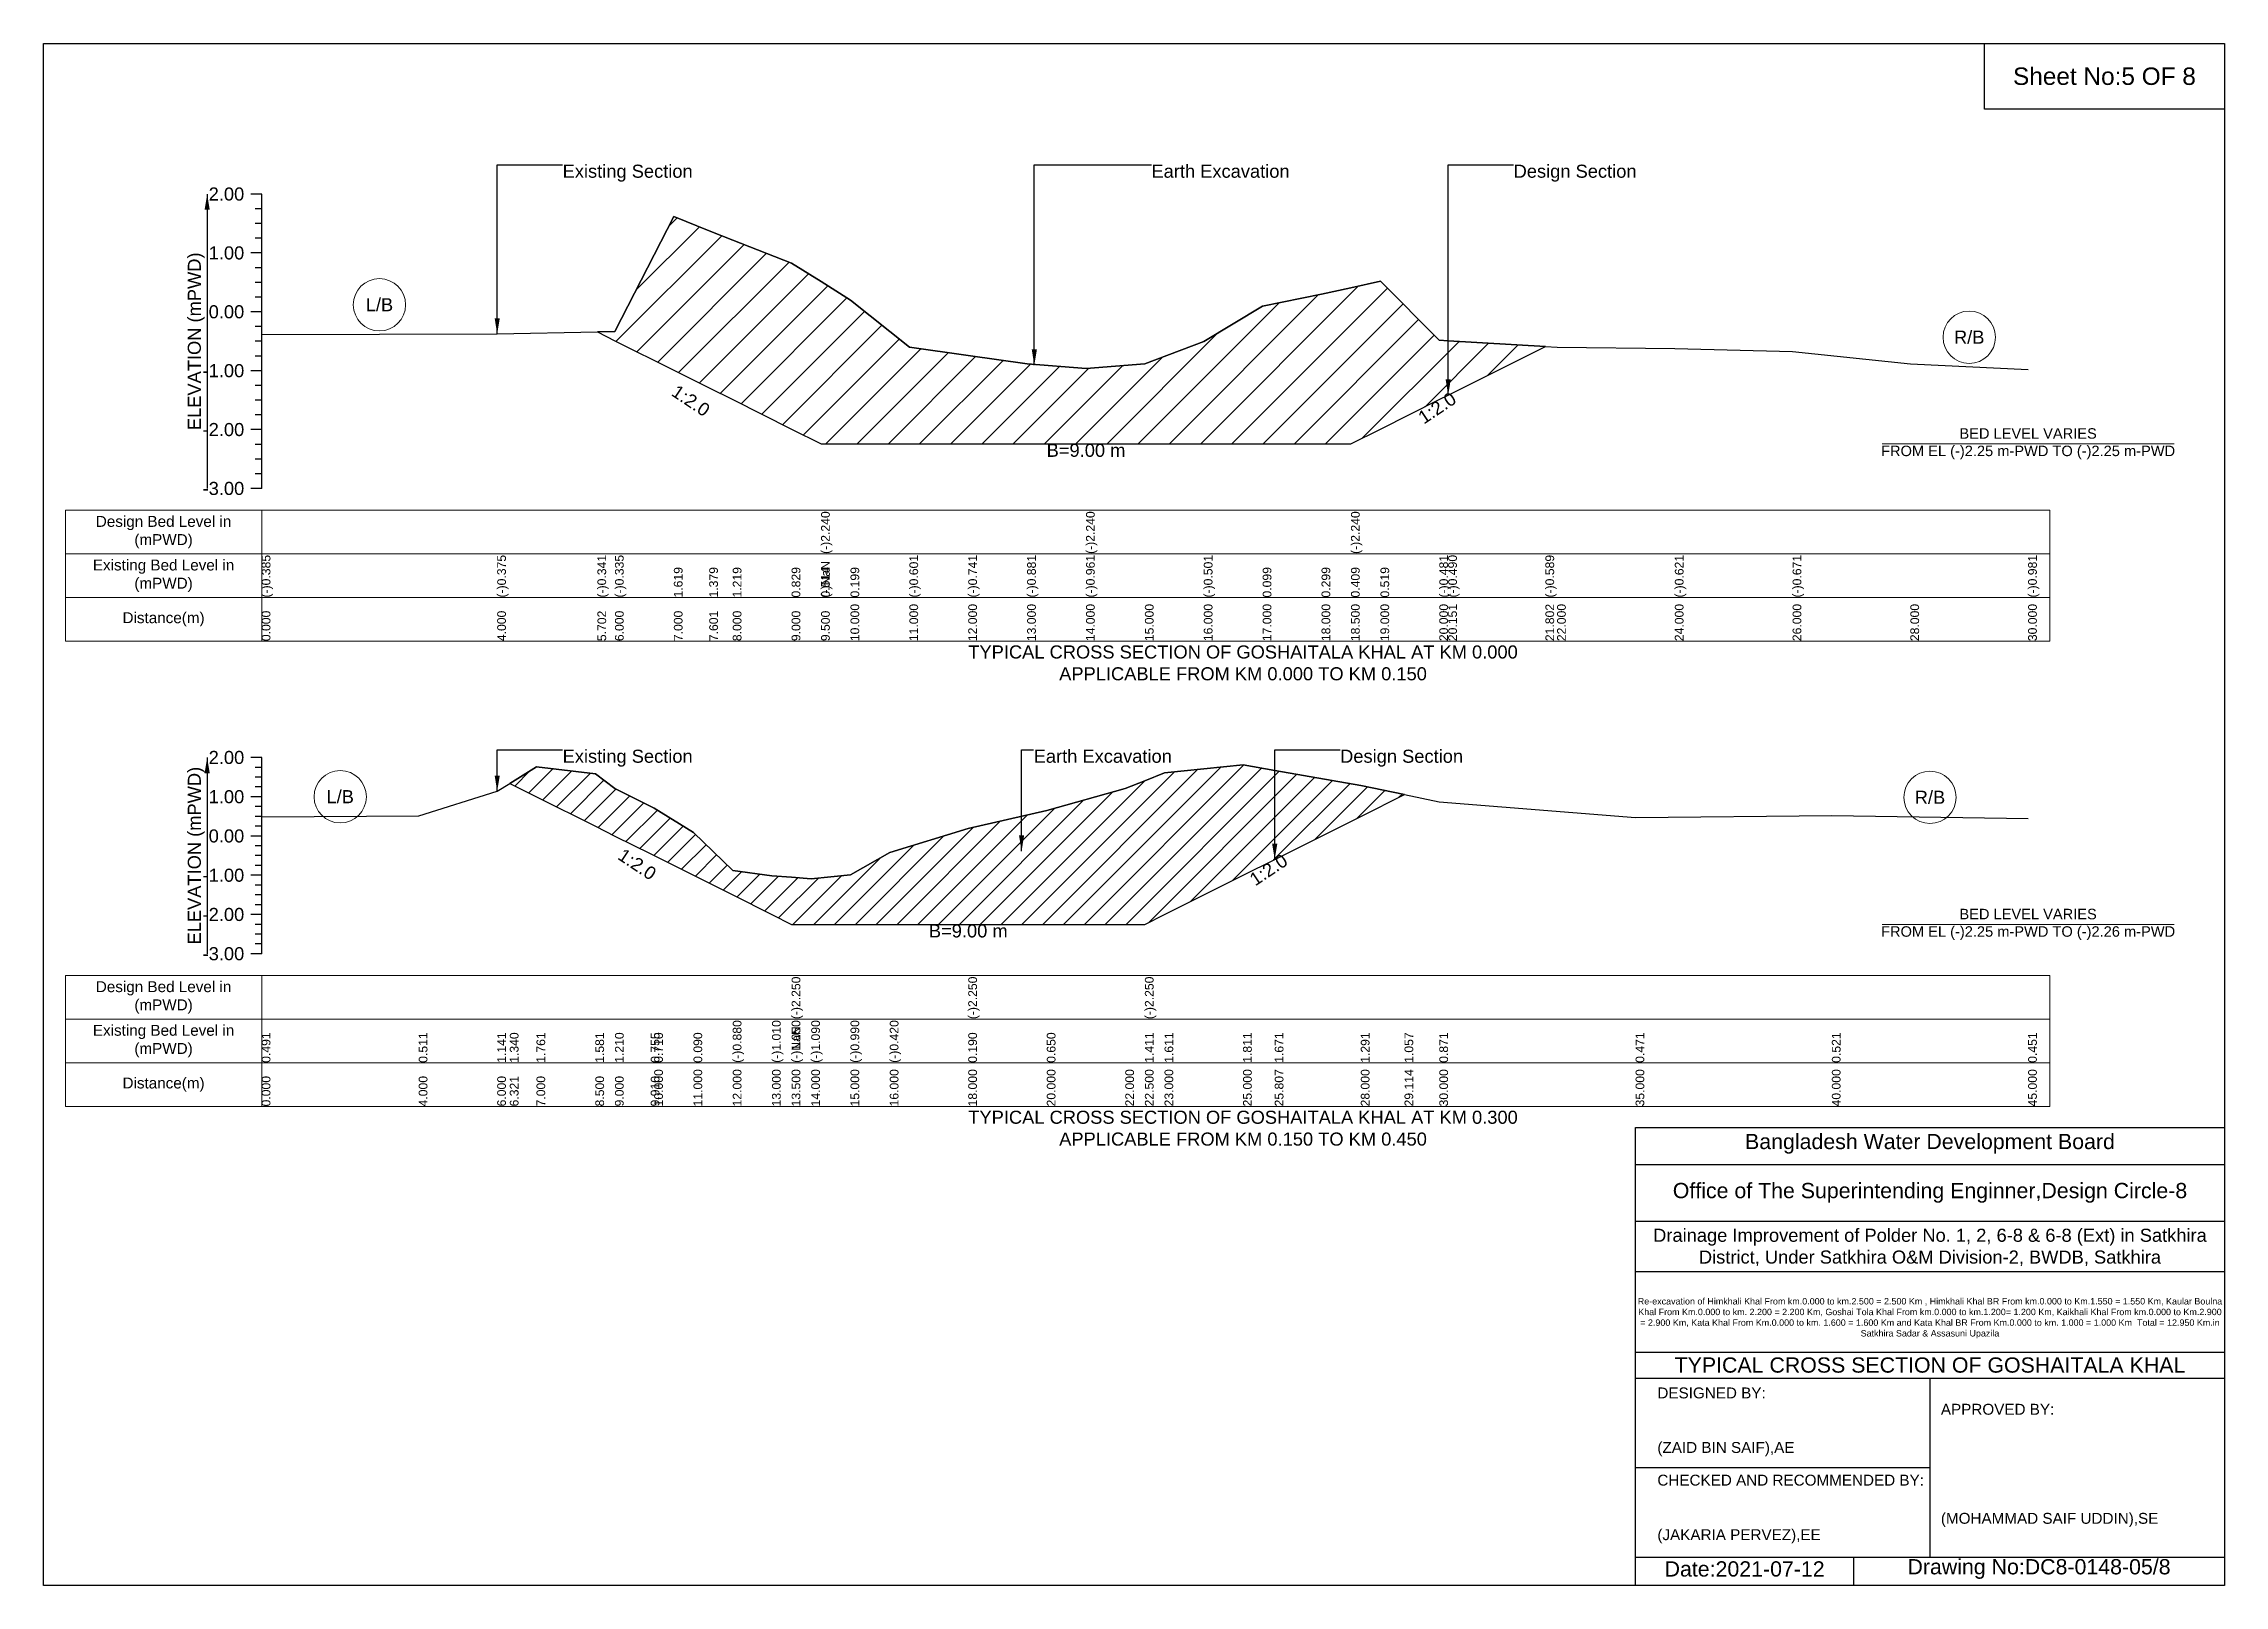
# Model space of a CAD drawing. Header units: inches. Extents: x 91000 to 628000, y -5656 to 0.
# Drawn here: x 240000 to 248000, y -5656 to 0 of the extents above; entities that cross this region are included whole.
import ezdxf

# ---------------------------------------------------------------- set-up
doc = ezdxf.new("R2010")
doc.units = ezdxf.units.IN
doc.header["$LTSCALE"] = 7
doc.header["$MEASUREMENT"] = 0
for name, color, linetype, lineweight in [('Cross section Data Border', 7, 'Continuous', 9), ('Cross Section Labels', 7, 'Continuous', 9), ('Existing_Bed_Level for Xsection', 7, 'Continuous', 25)]:
    doc.layers.add(name, color=color, linetype=linetype, lineweight=lineweight)
doc.styles.get("Standard").update_dxf_attribs({"font": 'arial.ttf'})
doc.dimstyles.get("Standard").update_dxf_attribs({"dimtxt": 0.18, "dimasz": 0.18, "dimexe": 0.18, "dimexo": 0.0625, "dimgap": 0.09, "dimtad": 0, "dimtih": 1, "dimtoh": 1, "dimdec": 4, "dimzin": 0, "dimdsep": 46, "dimtxsty": 'Standard', "dimcen": 0.09, "dimadec": 0, "dimazin": 0, "dimtfac": 1, "dimtdec": 4, "dimtofl": 0, "dimtmove": 0, "dimatfit": 3, "dimfxl": 1, "dimtolj": 1, "dimtzin": 0, "dimarcsym": 0})

msp = doc.modelspace()

# ---------------------------------------------------------------- texts
at = {"attachment_point": 5}
for s, insert, char_height in [('Sheet No:5 OF 8', (247560, -120), 64), ('Bangladesh Water Development Board', (246920, -4036), 56), ('Office of The Superintending Enginner,Design Circle-8', (246920, -4216), 56)]:
    msp.add_mtext(s, dxfattribs=dict(at, insert=insert, char_height=char_height))
for s, insert, char_height, width, attachment_point in [('Drainage Improvement of Polder No. 1, 2, 6-8 & 6-8 (Ext) in Satkhira District, Under Satkhira O&M Division-2, BWDB, Satkhira', (246920, -4416), 48, 2240, 5), ('Re-excavation of Himkhali Khal From km.0.000 to km.2.500 = 2.500 Km , Himkhali Khal BR From km.0.000 to Km.1.550 = 1.550 Km, Kaular Boulna Khal From Km.0.000 to km. 2.200 = 2.200 Km, Goshai Tola Khal From km.0.000 to km.1.200= 1.200 Km, Kaikhali Khal From km.0.000 to Km.2.900 = 2.900 Km, Kata Khal From Km.0.000 to km. 1.600 = 1.600 Km and Kata Khal BR From Km.0.000 to km. 1.000 = 1.000 Km  Total = 12.950 Km.in Satkhira Sadar & Assasuni Upazila', (246920, -4676), 23.4814, 2160, 5), ('TYPICAL CROSS SECTION OF GOSHAITALA KHAL', (246920, -4848), 56, 2240, 5), ('DESIGNED BY:^J^J^J(ZAID BIN SAIF),AE', (245920, -5056), 40, 1120, 4), ('APPROVED BY:^J^J^J^J^J^J(MOHAMMAD SAIF UDDIN),SE', (246960, -5216), 40, 1120, 4), ('CHECKED AND RECOMMENDED BY:^J^J^J(JAKARIA PERVEZ),EE', (245920, -5376), 40, 1120, 4), ('Date:2021-07-12', (246240, -5596), 56, 1120, 5), ('Drawing No:DC8-0148-05/8', (247320, -5596), 56, 1760, 5)]:
    msp.add_mtext(s, dxfattribs=dict(insert=insert, char_height=char_height, width=width, attachment_point=attachment_point))
at = {"layer": 'Cross section Data Border', "char_height": 40, "width": 640, "attachment_point": 5}
for s, insert in [('Design Bed Level in (mPWD)', (240440, -1792.1)), ('Existing Bed Level in (mPWD)', (240440, -1952.1)), ('Distance(m)', (240440, -2112.1)), ('Design Bed Level in (mPWD)', (240440, -3499)), ('Existing Bed Level in (mPWD)', (240440, -3659)), ('Distance(m)', (240440, -3819))]:
    msp.add_mtext(s, dxfattribs=dict(at, insert=insert))
at = {"layer": 'Cross Section Labels'}
for s, insert, char_height, attachment_point in [('Existing Section', (241904, -444.1), 48, 1), ('Earth Excavation', (244064, -444.1), 48, 1), ('Design Section', (245392.6, -444.1), 48, 1), ('L/B', (241232, -958.2), 48, 5), ('R/B', (247064, -1077.2), 48, 5), ('BED LEVEL VARIES ^JFROM EL (-)2.25 m-PWD TO (-)2.25 m-PWD', (247280, -1467.9), 38.4, 5), ('B=9.00 m', (243824, -1467.9), 48, 2), ('TYPICAL CROSS SECTION OF GOSHAITALA KHAL AT KM 0.000^JAPPLICABLE FROM KM 0.000 TO KM 0.150', (244400, -2272.1), 48, 5), ('Existing Section', (241904, -2590.2), 48, 1), ('Earth Excavation', (243632, -2590.2), 48, 1), ('Design Section', (244756.2, -2590.2), 48, 1), ('L/B', (241088, -2762.9), 48, 5), ('R/B', (246920, -2765.1), 48, 5), ('BED LEVEL VARIES ^JFROM EL (-)2.25 m-PWD TO (-)2.26 m-PWD', (247280, -3231), 38.4, 5), ('B=9.00 m', (243392, -3231), 48, 2), ('TYPICAL CROSS SECTION OF GOSHAITALA KHAL AT KM 0.300^JAPPLICABLE FROM KM 0.150 TO KM 0.450', (244400, -3979), 48, 5)]:
    msp.add_mtext(s, dxfattribs=dict(at, insert=insert, char_height=char_height, attachment_point=attachment_point))
at = {"layer": 'Cross Section Labels', "char_height": 48, "attachment_point": 2}
for insert, rotation in [((242387.8, -1289.8), 326.30993), ((245098.6, -1316.6), 33.69007), ((242191.1, -2990.6), 326.30993), ((244480.2, -3010.9), 33.69007)]:
    msp.add_mtext('1:2.0', dxfattribs=dict(at, insert=insert, rotation=rotation))
at = {"layer": 'Existing_Bed_Level for Xsection', "char_height": 48, "attachment_point": 6}
for s, insert in [('2.00', (240736, -552.1)), ('1.00', (240736, -768.1)), ('0.00', (240736, -984.1)), ('-1.00', (240736, -1200.1)), ('-2.00', (240736, -1416.1)), ('-3.00', (240736, -1632.1)), ('2.00', (240736, -2619)), ('1.00', (240736, -2763)), ('0.00', (240736, -2907)), ('-1.00', (240736, -3051)), ('-2.00', (240736, -3195)), ('-3.00', (240736, -3339))]:
    msp.add_mtext(s, dxfattribs=dict(at, insert=insert))
at = {"layer": 'Existing_Bed_Level for Xsection', "rotation": 90}
for s, insert, char_height, attachment_point in [('ELEVATION (mPWD)', (240560, -1092.1), 48, 5), ('(-)2.240', (242852, -1872.1), 32, 1), ('(-)2.240', (243824, -1872.1), 32, 1), ('(-)2.240', (244796, -1872.1), 32, 1), ('(-)0.385', (240800, -2032.1), 32, 1), ('(-)0.375', (241664, -2032.1), 32, 1), ('(-)0.341', (242031.6, -2032.1), 32, 1), ('(-)0.335', (242096, -2032.1), 32, 1), ('(-)NaN', (242852, -2032.1), 32, 1), ('(-)NaN', (242852, -2032.1), 32, 1), ('(-)0.601', (243176, -2032.1), 32, 1), ('(-)0.601', (243176, -2032.1), 32, 1), ('(-)0.741', (243392, -2032.1), 32, 1), ('(-)0.881', (243608, -2032.1), 32, 1), ('(-)0.881', (243608, -2032.1), 32, 1), ('(-)0.881', (243608, -2032.1), 32, 1), ('(-)0.961', (243824, -2032.1), 32, 1), ('(-)0.961', (243824, -2032.1), 32, 1), ('(-)0.501', (244256, -2032.1), 32, 1), ('(-)0.481', (245120, -2032.1), 32, 1), ('(-)0.490', (245152.6, -2032.1), 32, 1), ('(-)0.589', (245509.2, -2032.1), 32, 1), ('(-)0.621', (245984, -2032.1), 32, 1), ('(-)0.671', (246416, -2032.1), 32, 1), ('(-)0.981', (247280, -2032.1), 32, 1), ('1.619', (242312, -2032.1), 32, 1), ('1.379', (242441.8, -2032.1), 32, 1), ('1.219', (242528, -2032.1), 32, 1), ('0.829', (242744, -2032.1), 32, 1), ('0.514', (242852, -2032.1), 32, 1), ('0.514', (242852, -2032.1), 32, 1), ('0.199', (242960, -2032.1), 32, 1), ('0.099', (244472, -2032.1), 32, 1), ('0.299', (244688, -2032.1), 32, 1), ('0.409', (244796, -2032.1), 32, 1), ('0.409', (244796, -2032.1), 32, 1), ('0.409', (244796, -2032.1), 32, 1), ('0.519', (244904, -2032.1), 32, 1), ('10.000', (242960, -2192.1), 32, 1), ('11.000', (243176, -2192.1), 32, 1), ('12.000', (243392, -2192.1), 32, 1), ('13.000', (243608, -2192.1), 32, 1), ('14.000', (243824, -2192.1), 32, 1), ('14.000', (243824, -2192.1), 32, 1), ('14.000', (243824, -2192.1), 32, 1), ('15.000', (244040, -2192.1), 32, 1), ('16.000', (244256, -2192.1), 32, 1), ('17.000', (244472, -2192.1), 32, 1), ('18.000', (244688, -2192.1), 32, 1), ('18.500', (244796, -2192.1), 32, 1), ('18.500', (244796, -2192.1), 32, 1), ('18.500', (244796, -2192.1), 32, 1), ('19.000', (244904, -2192.1), 32, 1), ('20.000', (245120, -2192.1), 32, 1), ('20.151', (245152.6, -2192.1), 32, 1), ('21.802', (245509.2, -2192.1), 32, 1), ('22.000', (245552, -2192.1), 32, 1), ('24.000', (245984, -2192.1), 32, 1), ('26.000', (246416, -2192.1), 32, 1), ('28.000', (246848, -2192.1), 32, 1), ('30.000', (247280, -2192.1), 32, 1), ('0.000', (240800, -2192.1), 32, 1), ('4.000', (241664, -2192.1), 32, 1), ('5.702', (242031.6, -2192.1), 32, 1), ('6.000', (242096, -2192.1), 32, 1), ('7.000', (242312, -2192.1), 32, 1), ('7.601', (242441.8, -2192.1), 32, 1), ('8.000', (242528, -2192.1), 32, 1), ('9.000', (242744, -2192.1), 32, 1), ('9.500', (242852, -2192.1), 32, 1), ('9.500', (242852, -2192.1), 32, 1), ('9.500', (242852, -2192.1), 32, 1), ('ELEVATION (mPWD)', (240560, -2979), 48, 5), ('(-)2.250', (242744, -3579), 32, 1), ('(-)2.250', (243392, -3579), 32, 1), ('(-)2.250', (244040, -3579), 32, 1), ('(-)0.880', (242528, -3739), 32, 1), ('(-)1.010', (242672, -3739), 32, 1), ('(-)1.050', (242744, -3739), 32, 1), ('(-)1.050', (242744, -3739), 32, 1), ('(-)1.090', (242816, -3739), 32, 1), ('(-)0.990', (242960, -3739), 32, 1), ('(-)0.420', (243104, -3739), 32, 1), ('0.491', (240800, -3739), 32, 1), ('0.511', (241376, -3739), 32, 1), ('1.141', (241664, -3739), 32, 1), ('1.340', (241710.2, -3739), 32, 1), ('1.761', (241808, -3739), 32, 1), ('1.581', (242024, -3739), 32, 1), ('1.210', (242096, -3739), 32, 1), ('1.210', (242096, -3739), 32, 1), ('0.755', (242227.1, -3739), 32, 1), ('0.710', (242240, -3739), 32, 1), ('0.090', (242384, -3739), 32, 1), ('(-)NaN', (242744, -3739), 32, 1), ('0.190', (243392, -3739), 32, 1), ('0.190', (243392, -3739), 32, 1), ('0.190', (243392, -3739), 32, 1), ('0.650', (243680, -3739), 32, 1), ('1.411', (244040, -3739), 32, 1), ('1.411', (244040, -3739), 32, 1), ('1.411', (244040, -3739), 32, 1), ('1.611', (244112, -3739), 32, 1), ('1.811', (244400, -3739), 32, 1), ('1.671', (244516.2, -3739), 32, 1), ('1.291', (244832, -3739), 32, 1), ('1.057', (244992.4, -3739), 32, 1), ('0.871', (245120, -3739), 32, 1), ('0.471', (245840, -3739), 32, 1), ('0.521', (246560, -3739), 32, 1), ('0.451', (247280, -3739), 32, 1), ('0.000', (240800, -3899), 32, 1), ('4.000', (241376, -3899), 32, 1), ('6.000', (241664, -3899), 32, 1), ('6.321', (241710.2, -3899), 32, 1), ('7.000', (241808, -3899), 32, 1), ('8.500', (242024, -3899), 32, 1), ('9.000', (242096, -3899), 32, 1), ('9.910', (242227.1, -3899), 32, 1), ('10.000', (242240, -3899), 32, 1), ('11.000', (242384, -3899), 32, 1), ('12.000', (242528, -3899), 32, 1), ('13.000', (242672, -3899), 32, 1), ('13.500', (242744, -3899), 32, 1), ('13.500', (242744, -3899), 32, 1), ('13.500', (242744, -3899), 32, 1), ('14.000', (242816, -3899), 32, 1), ('15.000', (242960, -3899), 32, 1), ('16.000', (243104, -3899), 32, 1), ('18.000', (243392, -3899), 32, 1), ('18.000', (243392, -3899), 32, 1), ('18.000', (243392, -3899), 32, 1), ('20.000', (243680, -3899), 32, 1), ('22.000', (243968, -3899), 32, 1), ('22.500', (244040, -3899), 32, 1), ('22.500', (244040, -3899), 32, 1), ('22.500', (244040, -3899), 32, 1), ('23.000', (244112, -3899), 32, 1), ('25.000', (244400, -3899), 32, 1), ('25.807', (244516.2, -3899), 32, 1), ('28.000', (244832, -3899), 32, 1), ('29.114', (244992.4, -3899), 32, 1), ('30.000', (245120, -3899), 32, 1), ('35.000', (245840, -3899), 32, 1), ('40.000', (246560, -3899), 32, 1), ('45.000', (247280, -3899), 32, 1)]:
    msp.add_mtext(s, dxfattribs=dict(at, insert=insert, char_height=char_height, attachment_point=attachment_point))

# ---------------------------------------------------------------- hatches: boundary and pattern name
at = {"layer": 'Existing_Bed_Level for Xsection'}
h = msp.add_hatch(dxfattribs=at)
h.set_pattern_fill('ANSI31', color=256, scale=648, style=0)
h.paths.add_polyline_path([(242031.6, -1057.8), (242096, -1089.9), (242312, -1197.9), (242441.8, -1262.8), (242528, -1305.9), (242744, -1413.9), (242852, -1467.9), (242960, -1467.9), (243176, -1467.9), (243392, -1467.9), (243608, -1467.9), (243824, -1467.9), (244040, -1467.9), (244256, -1467.9), (244472, -1467.9), (244688, -1467.9), (244796, -1467.9), (244904, -1413.9), (245120, -1305.9), (245152.6, -1289.6), (245509.2, -1111.4), (245152.6, -1090), (245120, -1088), (244904, -872), (244796, -895.8), (244688, -919.5), (244472, -962.7), (244256, -1092.3), (244040, -1174.4), (243824, -1191.7), (243608, -1174.4), (243392, -1144.2), (243176, -1113.9), (242960, -941.1), (242852, -873.1), (242744, -805), (242528, -720.8), (242441.8, -686.3), (242312, -634.4), (242096, -1056.5)])
h = msp.add_hatch(dxfattribs=at)
h.set_pattern_fill('ANSI31', color=256, scale=432, style=0)
h.paths.add_polyline_path([(241710.2, -2714.1), (241808, -2763), (242024, -2871), (242096, -2907), (242227.1, -2972.6), (242240, -2979), (242384, -3051), (242528, -3123), (242672, -3195), (242744, -3231), (242816, -3231), (242960, -3231), (243104, -3231), (243392, -3231), (243680, -3231), (243968, -3231), (244040, -3231), (244112, -3195), (244400, -3051), (244516.2, -2992.9), (244832, -2835), (244992.4, -2754.8), (244832, -2721.1), (244516.2, -2666.4), (244400, -2646.3), (244112, -2675.1), (244040, -2703.9), (243968, -2732.8), (243680, -2813.4), (243392, -2879.7), (243104, -2967.5), (242960, -3049.6), (242816, -3064), (242744, -3058.2), (242672, -3052.5), (242528, -3033.8), (242384, -2894.1), (242240, -2804.8), (242227.1, -2798.3), (242096, -2732.8), (242024, -2679.4), (241808, -2653.5)])

# ---------------------------------------------------------------- linework, layer by layer
for points in [[(240000, 0), (248000, 0), (248000, -5656), (240000, -5656)], [(247120, 0), (248000, 0), (248000, -240), (247120, -240)]]:
    msp.add_lwpolyline(points, close=True)
for points in [[(245840, -5656), (245840, -3976), (248000, -3976)], [(245840, -4112), (248000, -4112)], [(245840, -4320), (248000, -4320)], [(245840, -4504), (248000, -4504)], [(245840, -4800), (248000, -4800)], [(245840, -4896), (248000, -4896)], [(246920, -4896), (246920, -5552)], [(245840, -5224), (246920, -5224)], [(245840, -5552), (248000, -5552)], [(246640, -5552), (246640, -5656)]]:
    msp.add_lwpolyline(points)
at = {"layer": 'Cross section Data Border'}
for points in [[(240080, -1712.1), (247360, -1712.1), (247360, -2192.1), (240080, -2192.1)], [(240080, -3419), (247360, -3419), (247360, -3899), (240080, -3899)]]:
    msp.add_lwpolyline(points, close=True, dxfattribs=at)
for points in [[(240800, -1712.1), (240800, -2192.1)], [(240080, -1872.1), (247360, -1872.1)], [(240080, -2032.1), (247360, -2032.1)], [(240800, -3419), (240800, -3899)], [(240080, -3579), (247360, -3579)], [(240080, -3739), (247360, -3739)]]:
    msp.add_lwpolyline(points, dxfattribs=at)
at = {"layer": 'Cross Section Labels'}
for points in [[(246744.2, -1467.9), (247815.8, -1467.9)], [(246744.2, -3231), (247815.8, -3231)]]:
    msp.add_lwpolyline(points, dxfattribs=at)
for centre in [(241232, -958.2), (247064, -1077.2), (241088, -2762.9), (246920, -2765.1)]:
    msp.add_circle(centre, 96, dxfattribs=at)
at = {"layer": 'Existing_Bed_Level for Xsection'}
for points in [[(240800, -552.1), (240760, -552.1)], [(240800, -1632.1), (240800, -1416.1), (240800, -1200.1), (240800, -984.1), (240800, -768.1), (240800, -552.1)], [(240800, -606.1), (240776, -606.1)], [(240800, -1067.3), (241664, -1065.1), (242031.6, -1057.8), (242096, -1056.5), (242312, -634.4), (242441.8, -686.3), (242528, -720.8), (242744, -805), (242852, -873.1), (242852, -873.1), (242960, -941.1), (243176, -1113.9), (243392, -1144.2), (243608, -1174.4), (243824, -1191.7), (243824, -1191.7), (244040, -1174.4), (244256, -1092.3), (244472, -962.7), (244688, -919.5), (244796, -895.8), (244796, -895.8), (244904, -872), (245120, -1088), (245152.6, -1090), (245509.2, -1111.4), (245552, -1113.9), (245984, -1118.2), (246416, -1129), (246848, -1174.4), (247280, -1196)], [(240800, -660.1), (240776, -660.1)], [(240800, -714.1), (240776, -714.1)], [(240800, -768.1), (240760, -768.1)], [(240800, -822.1), (240776, -822.1)], [(240800, -876.1), (240776, -876.1)], [(240800, -930.1), (240776, -930.1)], [(240800, -984.1), (240760, -984.1)], [(240800, -1038.1), (240776, -1038.1)], [(240800, -1092.1), (240776, -1092.1)], [(240800, -1146.1), (240776, -1146.1)], [(240800, -1200.1), (240760, -1200.1)], [(240800, -1254.1), (240776, -1254.1)], [(240800, -1308.1), (240776, -1308.1)], [(240800, -1416.1), (240760, -1416.1)], [(240800, -1362.1), (240776, -1362.1)], [(240800, -1470.1), (240776, -1470.1)], [(240800, -1524.1), (240776, -1524.1)], [(240800, -1578.1), (240776, -1578.1)], [(240800, -1632.1), (240760, -1632.1)], [(240800, -2619), (240760, -2619)], [(240800, -3339), (240800, -3195), (240800, -3051), (240800, -2907), (240800, -2763), (240800, -2619)], [(240800, -2655), (240776, -2655)], [(240800, -2691), (240776, -2691)], [(240800, -2836.3), (241376, -2833.5), (241664, -2742.7), (241710.2, -2714.1), (241808, -2653.5), (242024, -2679.4), (242096, -2732.8), (242227.1, -2798.3), (242240, -2804.8), (242384, -2894.1), (242528, -3033.8), (242672, -3052.5), (242744, -3058.2), (242744, -3058.2), (242816, -3064), (242960, -3049.6), (243104, -2967.5), (243392, -2879.7), (243392, -2879.7), (243680, -2813.4), (243968, -2732.8), (244040, -2703.9), (244040, -2703.9), (244112, -2675.1), (244400, -2646.3), (244516.2, -2666.4), (244832, -2721.1), (244992.4, -2754.8), (245120, -2781.6), (245840, -2839.2), (246560, -2832), (247280, -2842.1)], [(240800, -2763), (240760, -2763)], [(240800, -2727), (240776, -2727)], [(240800, -2799), (240776, -2799)], [(240800, -2835), (240776, -2835)], [(240800, -2871), (240776, -2871)], [(240800, -2907), (240760, -2907)], [(240800, -2943), (240776, -2943)], [(240800, -2979), (240776, -2979)], [(240800, -3015), (240776, -3015)], [(240800, -3051), (240760, -3051)], [(240800, -3087), (240776, -3087)], [(240800, -3195), (240760, -3195)], [(240800, -3123), (240776, -3123)], [(240800, -3159), (240776, -3159)], [(240800, -3231), (240776, -3231)], [(240800, -3267), (240776, -3267)], [(240800, -3339), (240760, -3339)], [(240800, -3303), (240776, -3303)]]:
    msp.add_lwpolyline(points, dxfattribs=at)
for points in [[(242031.6, -1057.8), (242031.6, -1057.8), (242096, -1089.9), (242312, -1197.9), (242441.8, -1262.8), (242528, -1305.9), (242744, -1413.9), (242852, -1467.9), (242852, -1467.9), (242960, -1467.9), (243176, -1467.9), (243392, -1467.9), (243608, -1467.9), (243824, -1467.9), (243824, -1467.9), (244040, -1467.9), (244256, -1467.9), (244472, -1467.9), (244688, -1467.9), (244796, -1467.9), (244796, -1467.9), (244904, -1413.9), (245120, -1305.9), (245152.6, -1289.6), (245509.2, -1111.4), (245509.2, -1111.4), (245509.2, -1111.4), (245152.6, -1090), (245120, -1088), (244904, -872), (244796, -895.8), (244796, -895.8), (244688, -919.5), (244472, -962.7), (244256, -1092.3), (244040, -1174.4), (243824, -1191.7), (243824, -1191.7), (243608, -1174.4), (243392, -1144.2), (243176, -1113.9), (242960, -941.1), (242852, -873.1), (242852, -873.1), (242744, -805), (242528, -720.8), (242441.8, -686.3), (242312, -634.4), (242096, -1056.5), (242031.6, -1057.8)], [(241710.2, -2714.1), (241710.2, -2714.1), (241808, -2763), (242024, -2871), (242096, -2907), (242227.1, -2972.6), (242240, -2979), (242384, -3051), (242528, -3123), (242672, -3195), (242744, -3231), (242744, -3231), (242816, -3231), (242960, -3231), (243104, -3231), (243392, -3231), (243392, -3231), (243680, -3231), (243968, -3231), (244040, -3231), (244040, -3231), (244112, -3195), (244400, -3051), (244516.2, -2992.9), (244832, -2835), (244992.4, -2754.8), (244832, -2721.1), (244516.2, -2666.4), (244400, -2646.3), (244112, -2675.1), (244040, -2703.9), (244040, -2703.9), (243968, -2732.8), (243680, -2813.4), (243392, -2879.7), (243392, -2879.7), (243104, -2967.5), (242960, -3049.6), (242816, -3064), (242744, -3058.2), (242744, -3058.2), (242672, -3052.5), (242528, -3033.8), (242384, -2894.1), (242240, -2804.8), (242227.1, -2798.3), (242096, -2732.8), (242024, -2679.4), (241808, -2653.5), (241710.2, -2714.1)]]:
    msp.add_lwpolyline(points, close=True, dxfattribs=at)

msp.set_redraw_order([(e.dxf.handle, doc.entitydb.next_handle()) for e in msp.query("TEXT MTEXT ATTDEF DIMENSION ARC_DIMENSION")])  # texts and dimensions are drawn at this point

# ---------------------------------------------------------------- leaders
at = {"layer": 'Cross Section Labels', "annotation_type": 0, "has_hookline": 1, "hookline_direction": 0}
for points, text_width in [([(241664, -1065.1), (241664, -444.1), (241903.9, -444.1)], 467.2), ([(243634.3, -1179.6), (243634.3, -444.1), (244063.9, -444.1)], 497), ([(245152.6, -1289.6), (245152.6, -444.1), (245392.5, -444.1)], 441.2), ([(241664, -2742.7), (241664, -2590.2), (241903.9, -2590.2)], 467.2), ([(243587.6, -2962.3), (243587.6, -2590.2), (243631.9, -2590.2)], 497), ([(244516.2, -2992.9), (244516.2, -2590.2), (244756.1, -2590.2)], 441.2)]:
    msp.add_leader(points, dimstyle='Standard', override={"dimasz": 57.6}, dxfattribs=dict(at, text_width=text_width))
at = {"layer": 'Existing_Bed_Level for Xsection'}
for points in [[(240600, -552.1), (240600, -1632.1)], [(240600, -2619), (240600, -3339)]]:
    msp.add_leader(points, dimstyle='Standard', override={"dimasz": 57.6}, dxfattribs=at)

doc.saveas('drawing.dxf')
